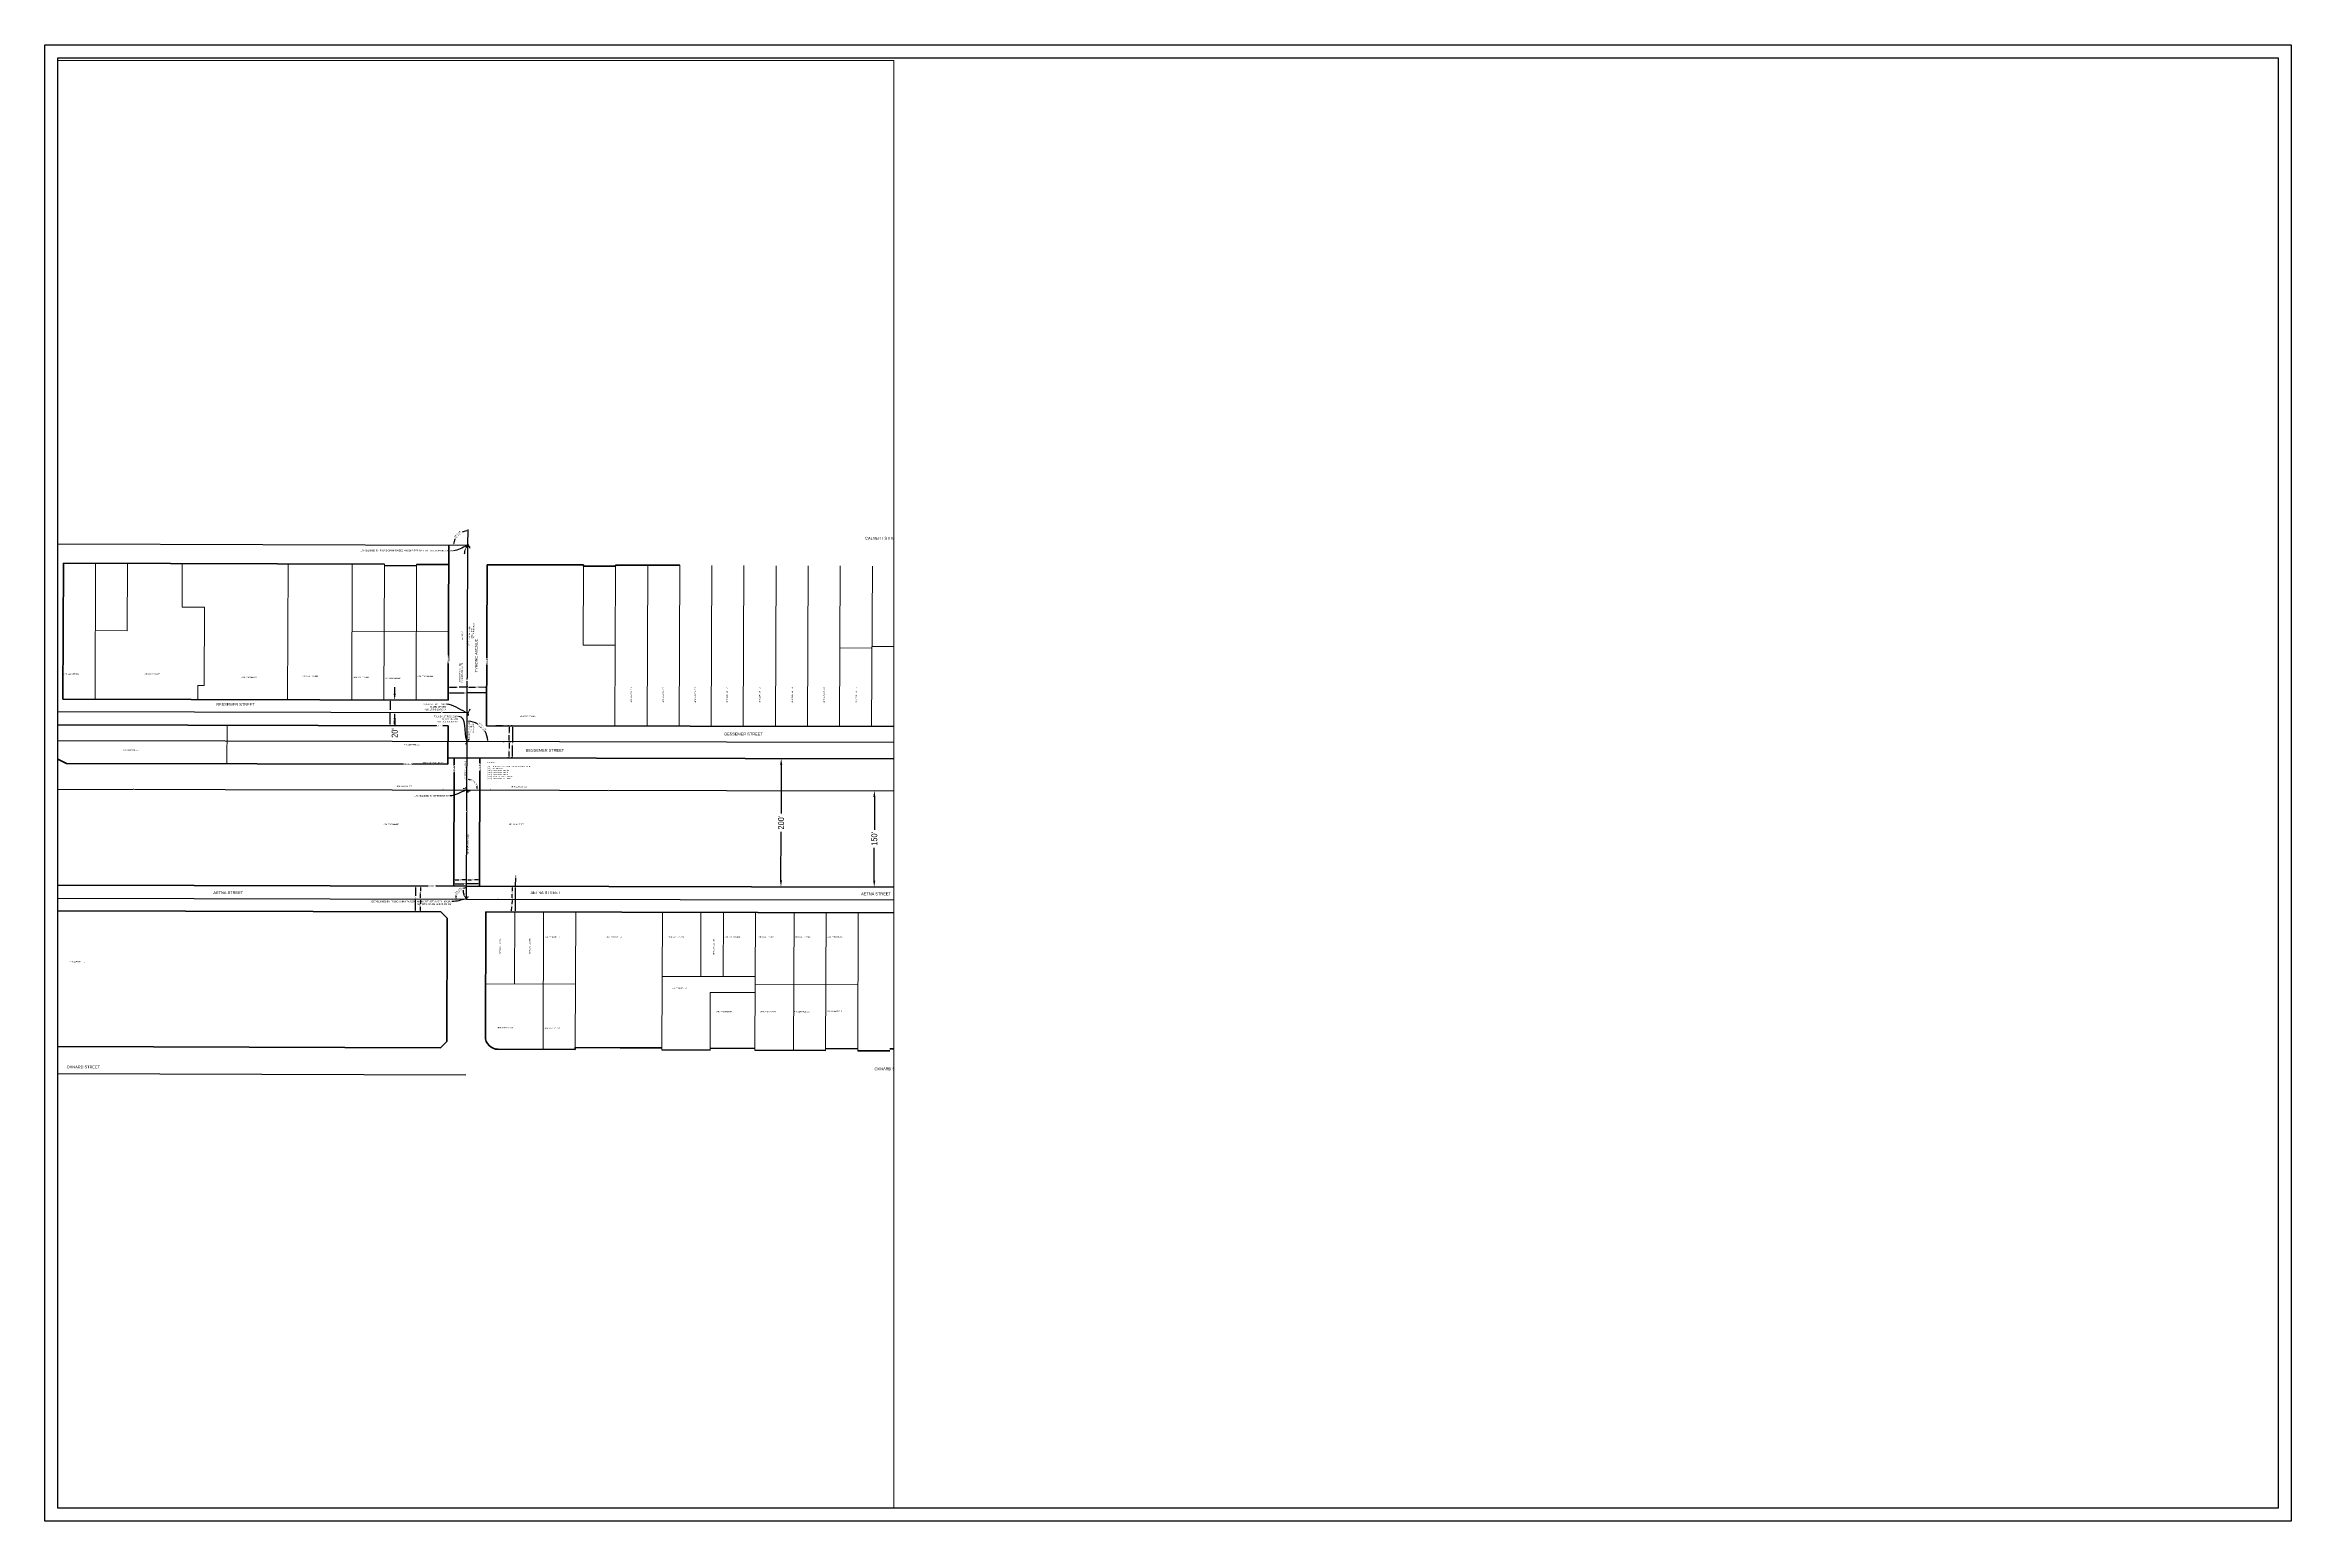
# Paper-space layout 'Layout1' of a CAD drawing. Header units: feet, sheet in inches. Extents: x 0.5 to 35.5, y 0.5 to 23.5.
# The model-space entities are those that its viewports show. They can reach past a viewport. Long polylines and large blocks are cut down to what shows.
import ezdxf
from ezdxf import colors
from ezdxf.entities.mleader import LeaderData, LeaderLine
from ezdxf.math import Vec2, Vec3

# ---------------------------------------------------------------- set-up
doc = ezdxf.new("R2010")
doc.units = ezdxf.units.FT
doc.header["$MEASUREMENT"] = 0
doc.linetypes.add('CENTER2', pattern=[1.125, 0.75, -0.125, 0.125, -0.125])
doc.linetypes.add('DASHED2', pattern=[0.375, 0.25, -0.125])
for name, color, linetype, lineweight in [('R-ANNO-LABL', 2, 'Continuous', 30), ('R-PROP-PRCL', 4, 'Continuous', 18), ('R-Row-Authority', 30, 'Continuous', 140), ('R-Row-Ease', 5, 'DASHED2', 50), ('R-Row-Ldr', 3, 'Continuous', 5), ('R-Row-Misc-Txto', 171, 'Continuous', 5), ('R-Row-Scl', 1, 'CENTER2', 25), ('R-Row-Sname', 8, 'Continuous', 0), ('R-Row-Srow', 6, 'Continuous', 50), ('V-ANNO-NOTE-', 1, 'Continuous', 25), ('VF-TOPO-TEXT-', 1, 'Continuous', 25)]:
    doc.layers.add(name, color=color, linetype=linetype, lineweight=lineweight)
doc.styles.add('CG-Symbol', font='arial.ttf', dxfattribs={"width": 0.8, "height": 0.09375})
doc.styles.add('G1_1 8_0', font='arial.ttf')
doc.styles.add('G4_7 32', font='arial.ttf', dxfattribs={"height": 0.219})
doc.styles.add('NCS1', font='arial.ttf', dxfattribs={"width": 0.8, "height": 0.09375})
doc.styles.add('NCS1-Anno', font='arial.ttf', dxfattribs={"width": 0.8, "height": 0.09375})
doc.dimstyles.new('Annotative (NCS1)', dxfattribs={"dimscale": 100, "dimtxt": 0.09375, "dimasz": 0.1, "dimexe": 0.1, "dimexo": 0.04, "dimgap": 0.05, "dimtad": 0, "dimdec": 0, "dimzin": 0, "dimdsep": 46, "dimtxsty": 'NCS1-Anno', "dimcen": 0.05, "dimaunit": 1, "dimadec": 3, "dimazin": 0, "dimtfac": 1, "dimtdec": 0, "dimtofl": 0, "dimtmove": 0, "dimatfit": 3, "dimfxl": 0.1, "dimtolj": 1, "dimtzin": 0, "dimarcsym": 0})

# ---------------------------------------------------------------- blocks, each defined once
blk = doc.blocks.new('*D12')
at = {"layer": 'Defpoints', "color": 0}
for p in [(6427245.5, 1888550.4), (6427162.2, 1888530.4), (6427245.4, 1888530.4)]:
    blk.add_point(p, dxfattribs=at)
at = {"layer": 'R-Row-Ldr', "color": 0, "lineweight": -2}
for p, q in [((6427162.2, 1888560.4), (6427162.2, 1888570.4)), ((6427162.2, 1888520.4), (6427162.2, 1888510.4))]:
    blk.add_line(p, q, dxfattribs=at)
at = {"layer": 'R-Row-Ldr', "color": 0}
for points in [[(6427160.5, 1888560.4), (6427163.8, 1888560.4), (6427162.2, 1888550.4)], [(6427160.5, 1888520.4), (6427163.8, 1888520.4), (6427162.2, 1888530.4)]]:
    blk.add_solid(points, dxfattribs=at)
at = {"layer": 'R-Row-Ldr', "color": 0, "insert": (6427162.2, 1888499), "char_height": 9.38, "attachment_point": 5, "rotation": 90, "style": 'NCS1-Anno'}
blk.add_mtext("\\A1;20'", dxfattribs=at)
blk = doc.blocks.new('*D14')
at = {"layer": 'Defpoints', "color": 0}
for p in [(6427909.7, 1888409.1), (6428051.7, 1888408.9), (6428051.3, 1888258.9)]:
    blk.add_point(p, dxfattribs=at)
at = {"layer": 'R-Row-Ldr', "color": 0, "lineweight": -2}
for p, q in [((6427909.7, 1888399.1), (6427909.6, 1888348.1)), ((6427909.4, 1888269.1), (6427909.5, 1888320.2))]:
    blk.add_line(p, q, dxfattribs=at)
at = {"layer": 'R-Row-Ldr', "color": 0}
for points in [[(6427908, 1888399.1), (6427911.3, 1888399.1), (6427909.7, 1888409.1)], [(6427907.7, 1888269.2), (6427911.1, 1888269.1), (6427909.4, 1888259.1)]]:
    blk.add_solid(points, dxfattribs=at)
at = {"layer": 'R-Row-Ldr', "color": 0, "insert": (6427909.5, 1888334.1), "char_height": 9.38, "attachment_point": 5, "rotation": 89.881, "style": 'NCS1-Anno'}
blk.add_mtext("\\A1;150'", dxfattribs=at)
blk = doc.blocks.new('*D15')
at = {"layer": 'Defpoints', "color": 0}
for p in [(6427764.5, 1888459.4), (6428051.8, 1888458.8), (6428051.3, 1888258.9)]:
    blk.add_point(p, dxfattribs=at)
at = {"layer": 'R-Row-Ldr', "color": 0, "lineweight": -2}
for p, q in [((6427764.4, 1888449.4), (6427764.3, 1888373.8)), ((6427764.1, 1888269.4), (6427764.2, 1888345.1))]:
    blk.add_line(p, q, dxfattribs=at)
at = {"layer": 'R-Row-Ldr', "color": 0}
for points in [[(6427762.8, 1888449.4), (6427766.1, 1888449.4), (6427764.5, 1888459.4)], [(6427762.4, 1888269.4), (6427765.7, 1888269.4), (6427764.1, 1888259.4)]]:
    blk.add_solid(points, dxfattribs=at)
at = {"layer": 'R-Row-Ldr', "color": 0, "insert": (6427764.3, 1888359.4), "char_height": 9.38, "attachment_point": 5, "rotation": 89.8838, "style": 'NCS1-Anno'}
blk.add_mtext("\\A1;200'", dxfattribs=at)
blk = doc.blocks.new('_CrowsFoot-Start')
blk.add_circle((3.3, 2.6), 0.0638)
for centre, radius, start, end in [((8.4, -7.3), 11.1, 122.8036, 139.2683), ((8.3, -7.8), 11.5, 94.2373, 111.1072)]:
    blk.add_arc(centre, radius, start, end)
blk = doc.blocks.new('Centerline')
at = {"insert": (-0.03, 0.06), "char_height": 0.0938, "attachment_point": 1, "style": 'NCS1-Anno', "bg_fill": 3, "box_fill_scale": 1, "bg_fill_color": 256, "bg_fill_transparency": 0}
blk.add_mtext_dynamic_manual_height_columns('C', width=0.0938, gutter_width=0.469, heights=[0.132], dxfattribs=at)
at = {"insert": (0, 0), "char_height": 0.0938, "attachment_point": 1, "style": 'NCS1-Anno'}
blk.add_mtext_dynamic_manual_height_columns('L', width=0.0938, gutter_width=0.469, heights=[0], dxfattribs=at)
blk = doc.blocks.new('*D212')
at = {"layer": 'Defpoints', "color": 0, "transparency": 16777216}
for p in [(6425955, 1888533.2), (6424632.2, 1887976.2), (6425986.4, 1887990.5), (6425952.8, 1887971.2), (6427273.3, 1887966.4)]:
    blk.add_point(p, dxfattribs=at)
at = {"layer": 'R-ANNO-LABL', "color": 0, "lineweight": -2, "transparency": 16777216}
for start, end in [(57.2221, 86.8133), (2.7552, 32.3463)]:
    blk.add_arc((6425952.8, 1887971.3), 38.6, start, end, dxfattribs=at)
at = {"layer": 'R-ANNO-LABL', "color": 0, "transparency": 16777216}
for points in [[(6425955, 1888009.5), (6425955, 1888010.2), (6425953, 1888009.9)], [(6425991.7, 1887973.1), (6425991.1, 1887973.1), (6425991.5, 1887971.1)]]:
    blk.add_solid(points, dxfattribs=at)
at = {"layer": 'R-ANNO-LABL', "color": 0, "transparency": 16777216, "insert": (6425980.3, 1887998.5), "char_height": 1.875, "width": 22.15, "attachment_point": 5, "rotation": 314.7842, "style": 'NCS1-Anno'}
blk.add_mtext('\\A1;89°59\'35" (M) \\P89%%D58\'58" (R17)', dxfattribs=at)
blk = doc.blocks.new('*D213')
at = {"layer": 'Defpoints', "color": 0, "transparency": 16777216}
for p in [(6425955, 1888533.2), (6424633.3, 1888246), (6425921.8, 1888224.8), (6428595, 1888237.7), (6425952.8, 1887971.3)]:
    blk.add_point(p, dxfattribs=at)
at = {"layer": 'R-ANNO-LABL', "color": 0, "lineweight": -2, "transparency": 16777216}
for start, end in [(182.9814, 211.8258), (237.8359, 266.6802)]:
    blk.add_arc((6425953.9, 1888243.2), 37, start, end, dxfattribs=at)
at = {"layer": 'R-ANNO-LABL', "color": 0, "transparency": 16777216}
for points in [[(6425916.6, 1888241.3), (6425917.3, 1888241.3), (6425916.9, 1888243.3)], [(6425951.8, 1888206.7), (6425951.7, 1888206), (6425953.7, 1888206.3)]]:
    blk.add_solid(points, dxfattribs=at)
at = {"layer": 'R-ANNO-LABL', "color": 0, "transparency": 16777216, "insert": (6425927.7, 1888217.2), "char_height": 1.875, "width": 27.86, "attachment_point": 5, "rotation": 314.8308, "style": 'NCS1-Anno'}
blk.add_mtext('\\A1;89°54\'0" (M) \\P89%%D53\'50" (R16)', dxfattribs=at)
blk = doc.blocks.new('*D214')
at = {"layer": 'Defpoints', "color": 0, "transparency": 16777216}
for p in [(6423314.9, 1888806.9), (6425982.2, 1888781.4), (6427276.4, 1888791.6), (6425955.9, 1888766.4), (6425952.8, 1887971.2)]:
    blk.add_point(p, dxfattribs=at)
at = {"layer": 'R-ANNO-LABL', "color": 0, "lineweight": -2, "transparency": 16777216}
for start, end in [(330.7183, 355.9952), (273.565, 298.842)]:
    blk.add_arc((6425956, 1888796.7), 30.3, start, end, dxfattribs=at)
at = {"layer": 'R-ANNO-LABL', "color": 0, "transparency": 16777216}
for points in [[(6425985.9, 1888794.6), (6425986.5, 1888794.6), (6425986.3, 1888796.6)], [(6425957.9, 1888766.1), (6425957.9, 1888766.8), (6425955.9, 1888766.4)]]:
    blk.add_solid(points, dxfattribs=at)
at = {"layer": 'R-ANNO-LABL', "color": 0, "transparency": 16777216, "insert": (6425977.3, 1888775.2), "char_height": 1.875, "width": 19.166, "attachment_point": 5, "rotation": 44.7801, "style": 'NCS1-Anno'}
blk.add_mtext('\\A1;89°59\'55" (M)\\P90%%D00\'10" (R14)', dxfattribs=at)
blk = doc.blocks.new('*D215')
at = {"layer": 'Defpoints', "color": 0, "transparency": 16777216}
for p in [(6427276.4, 1888791.6), (6425954.6, 1888413.2), (6427283, 1888424.3), (6428595.6, 1888407.7), (6427274.3, 1888240.4)]:
    blk.add_point(p, dxfattribs=at)
at = {"layer": 'R-ANNO-LABL', "color": 0, "lineweight": -2, "transparency": 16777216}
for start, end in [(70.6909, 82.6101), (7.0492, 18.9685)]:
    blk.add_arc((6427274.9, 1888410.5), 16, start, end, dxfattribs=at)
at = {"layer": 'R-ANNO-LABL', "color": 0, "transparency": 16777216}
for points in [[(6427277, 1888426), (6427277, 1888426.7), (6427275, 1888426.5)], [(6427291.1, 1888412.4), (6427290.5, 1888412.4), (6427290.9, 1888410.4)]]:
    blk.add_solid(points, dxfattribs=at)
at = {"layer": 'R-ANNO-LABL', "color": 0, "transparency": 16777216, "insert": (6427286.3, 1888421.7), "char_height": 1.875, "width": 12.968, "attachment_point": 5, "rotation": 314.8297, "style": 'NCS1-Anno'}
blk.add_mtext('\\A1;89°53\'51"(M)', dxfattribs=at)
blk = doc.blocks.new('*D216')
at = {"layer": 'Defpoints', "color": 0, "transparency": 16777216}
for p in [(6427276.4, 1888791.6), (6427265.7, 1888255.4), (6424633.3, 1888246), (6427256.3, 1888240.5), (6427274.3, 1888240.4)]:
    blk.add_point(p, dxfattribs=at)
at = {"layer": 'R-ANNO-LABL', "color": 0, "lineweight": -2, "transparency": 16777216}
blk.add_line((6427257.1, 1888240.5), (6427259.1, 1888240.5), dxfattribs=at)
for start, end in [(96.446, 105.9058), (163.7534, 173.2132)]:
    blk.add_arc((6427274.3, 1888240.5), 17.2, start, end, dxfattribs=at)
at = {"layer": 'R-ANNO-LABL', "color": 0, "transparency": 16777216}
for points in [[(6427272.3, 1888257.9), (6427272.4, 1888257.2), (6427274.3, 1888257.7)], [(6427257.5, 1888242.5), (6427256.9, 1888242.5), (6427257.1, 1888240.5)]]:
    blk.add_solid(points, dxfattribs=at)
at = {"layer": 'R-ANNO-LABL', "color": 0, "transparency": 16777216, "insert": (6427262.1, 1888252.7), "char_height": 1.875, "width": 14.6, "attachment_point": 5, "rotation": 44.8296, "style": 'NCS1-Anno'}
blk.add_mtext('\\A1;90°6\'9" (M)\\P90%%D06\'19" (R21)', dxfattribs=at)
blk = doc.blocks.new('_CrowsFoot-End')
at = {"extrusion": (0, 0, -1)}
blk.add_circle((3.3, 2.6), 0.0638, dxfattribs=at)
for centre, radius, start, end in [((8.3, -7.8), 11.5, 94.2373, 111.1072), ((8.4, -7.3), 11.1, 122.8036, 139.2683)]:
    blk.add_arc(centre, radius, start, end, dxfattribs=at)
blk = doc.blocks.new('*D229')
at = {"layer": 'Defpoints', "color": 0, "transparency": 16777216}
for p in [(6427162.1, 1888530.6), (6427245.3, 1888510.4), (6427245.4, 1888530.4)]:
    blk.add_point(p, dxfattribs=at)
at = {"layer": 'R-Row-Ldr', "color": 0, "lineweight": -2, "transparency": 16777216}
for p, q in [((6427162.1, 1888528.6), (6427162.1, 1888522.9)), ((6427162.1, 1888512.6), (6427162.1, 1888518.3))]:
    blk.add_line(p, q, dxfattribs=at)
at = {"layer": 'R-Row-Ldr', "color": 0, "transparency": 16777216}
for points in [[(6427161.8, 1888528.6), (6427162.5, 1888528.6), (6427162.1, 1888530.6)], [(6427161.8, 1888512.6), (6427162.4, 1888512.6), (6427162.1, 1888510.6)]]:
    blk.add_solid(points, dxfattribs=at)
at = {"layer": 'R-Row-Ldr', "color": 0, "transparency": 16777216, "insert": (6427162.1, 1888520.6), "char_height": 1.88, "attachment_point": 5, "rotation": 89.8677, "style": 'NCS1-Anno'}
blk.add_mtext("\\A1;20'", dxfattribs=at)
blk = doc.blocks.new('*D232')
at = {"layer": 'Defpoints', "color": 0, "transparency": 16777216}
for p in [(6427276.5, 1888815.9), (6423314.9, 1888806.9), (6427265.3, 1888811), (6427276.4, 1888791.6), (6427276.4, 1888791.6)]:
    blk.add_point(p, dxfattribs=at)
at = {"layer": 'R-ANNO-LABL', "color": 0, "lineweight": -2, "transparency": 16777216}
for start, end in [(94.9034, 114.549), (155.0089, 174.6544)]:
    blk.add_arc((6427276.4, 1888791.6), 22.4, start, end, dxfattribs=at)
at = {"layer": 'R-ANNO-LABL', "color": 0, "transparency": 16777216}
for points in [[(6427274.5, 1888814.2), (6427274.5, 1888813.5), (6427276.5, 1888814)], [(6427254.5, 1888793.7), (6427253.8, 1888793.7), (6427254, 1888791.7)]]:
    blk.add_solid(points, dxfattribs=at)
at = {"layer": 'R-ANNO-LABL', "color": 0, "transparency": 16777216, "insert": (6427260.6, 1888807.5), "char_height": 1.875, "attachment_point": 5, "rotation": 44.7789, "style": 'NCS1-Anno'}
blk.add_mtext('\\A1;90°0\'4" (M)\\P90%%D0\'24" (R22)', dxfattribs=at)
blk = doc.blocks.new('*D233')
at = {"layer": 'Defpoints', "color": 0, "transparency": 16777216}
for p in [(6427276.4, 1888791.6), (6427291.3, 1888513.1), (6427275.2, 1888485.4), (6428595.9, 1888482.7), (6427274.3, 1888240.4)]:
    blk.add_point(p, dxfattribs=at)
at = {"layer": 'R-ANNO-LABL', "color": 0, "lineweight": -2, "transparency": 16777216}
for start, end in [(59.862, 86.205), (3.4567, 29.7997)]:
    blk.add_arc((6427275.2, 1888485.4), 32.1, start, end, dxfattribs=at)
at = {"layer": 'R-ANNO-LABL', "color": 0, "transparency": 16777216}
for points in [[(6427277.3, 1888517.1), (6427277.4, 1888517.7), (6427275.3, 1888517.5)], [(6427307.6, 1888487.3), (6427306.9, 1888487.3), (6427307.3, 1888485.3)]]:
    blk.add_solid(points, dxfattribs=at)
at = {"layer": 'R-ANNO-LABL', "color": 0, "transparency": 16777216, "insert": (6427298, 1888508), "char_height": 1.875, "attachment_point": 5, "rotation": 314.8309, "style": 'NCS1-Anno'}
blk.add_mtext('\\A1;89°53\'42" (M) \\P89%%D53\'46" (R20)', dxfattribs=at)
blk = doc.blocks.new('*D280')
at = {"layer": 'Defpoints', "color": 0, "transparency": 16777216}
for p in [(6427155.1, 1888550.6), (6427155.1, 1888550.6), (6427155, 1888510.6)]:
    blk.add_point(p, dxfattribs=at)
at = {"layer": 'R-Row-Ldr', "color": 0, "lineweight": -2, "transparency": 16777216}
for p, q in [((6427155.1, 1888548.6), (6427155.1, 1888535.2)), ((6427155.9, 1888550.6), (6427157.1, 1888550.6)), ((6427155, 1888512.6), (6427155.1, 1888530.6)), ((6427155.8, 1888510.6), (6427157, 1888510.6))]:
    blk.add_line(p, q, dxfattribs=at)
at = {"layer": 'R-Row-Ldr', "color": 0, "transparency": 16777216}
for points in [[(6427154.8, 1888548.6), (6427155.4, 1888548.6), (6427155.1, 1888550.6)], [(6427154.7, 1888512.6), (6427155.4, 1888512.6), (6427155, 1888510.6)]]:
    blk.add_solid(points, dxfattribs=at)
at = {"layer": 'R-Row-Ldr', "color": 0, "transparency": 16777216, "insert": (6427155.1, 1888532.9), "char_height": 1.88, "attachment_point": 5, "rotation": 89.8677, "style": 'NCS1-Anno'}
blk.add_mtext("\\A1;40'", dxfattribs=at)
blk = doc.blocks.new('*D723')
at = {"layer": 'Defpoints', "color": 0, "transparency": 16777216}
for p in [(6427245.5, 1888570.4), (6427245.5, 1888570.4), (6427275.5, 1888570.3)]:
    blk.add_point(p, dxfattribs=at)
at = {"layer": 'R-Row-Ldr', "color": 0, "lineweight": -2, "transparency": 16777216}
for p, q in [((6427245.5, 1888571.2), (6427245.6, 1888572.4)), ((6427247.5, 1888570.4), (6427258.3, 1888570.4)), ((6427273.5, 1888570.3), (6427262.8, 1888570.4)), ((6427275.5, 1888571.1), (6427275.6, 1888572.3))]:
    blk.add_line(p, q, dxfattribs=at)
at = {"layer": 'R-Row-Ldr', "color": 0, "transparency": 16777216}
for points in [[(6427247.5, 1888570.8), (6427247.5, 1888570.1), (6427245.5, 1888570.4)], [(6427273.5, 1888570.7), (6427273.5, 1888570), (6427275.5, 1888570.3)]]:
    blk.add_solid(points, dxfattribs=at)
at = {"layer": 'R-Row-Ldr', "color": 0, "transparency": 16777216, "insert": (6427260.5, 1888570.4), "char_height": 1.88, "attachment_point": 5, "rotation": 359.7784, "style": 'NCS1-Anno'}
blk.add_mtext("\\A1;30'", dxfattribs=at)
blk = doc.blocks.new('*D724')
at = {"layer": 'Defpoints', "color": 0, "transparency": 16777216}
for p in [(6427245.5, 1888561.7), (6427305.5, 1888561.5), (6427305.5, 1888561.5)]:
    blk.add_point(p, dxfattribs=at)
at = {"layer": 'R-Row-Ldr', "color": 0, "lineweight": -2, "transparency": 16777216}
for p, q in [((6427245.5, 1888560.9), (6427245.5, 1888559.7)), ((6427247.5, 1888561.7), (6427270.7, 1888561.6)), ((6427303.5, 1888561.5), (6427275.3, 1888561.6)), ((6427305.5, 1888560.7), (6427305.5, 1888559.5))]:
    blk.add_line(p, q, dxfattribs=at)
at = {"layer": 'R-Row-Ldr', "color": 0, "transparency": 16777216}
for points in [[(6427247.5, 1888562), (6427247.5, 1888561.4), (6427245.5, 1888561.7)], [(6427303.5, 1888561.8), (6427303.5, 1888561.1), (6427305.5, 1888561.5)]]:
    blk.add_solid(points, dxfattribs=at)
at = {"layer": 'R-Row-Ldr', "color": 0, "transparency": 16777216, "insert": (6427273, 1888561.6), "char_height": 1.88, "attachment_point": 5, "rotation": 359.7784, "style": 'NCS1-Anno'}
blk.add_mtext("\\A1;60'", dxfattribs=at)
blk = doc.blocks.new('*D731')
at = {"layer": 'Defpoints', "color": 0, "transparency": 16777216}
for p in [(6427340.6, 1888485.3), (6427340.6, 1888485.3), (6427340.5, 1888460.3)]:
    blk.add_point(p, dxfattribs=at)
at = {"layer": 'R-Row-Ldr', "color": 0, "lineweight": -2, "transparency": 16777216}
for p, q in [((6427339.8, 1888485.3), (6427338.6, 1888485.3)), ((6427340.6, 1888483.3), (6427340.5, 1888475.1)), ((6427340.5, 1888462.3), (6427340.5, 1888470.5)), ((6427339.7, 1888460.3), (6427338.5, 1888460.3))]:
    blk.add_line(p, q, dxfattribs=at)
at = {"layer": 'R-Row-Ldr', "color": 0, "transparency": 16777216}
for points in [[(6427340.2, 1888483.3), (6427340.9, 1888483.3), (6427340.6, 1888485.3)], [(6427340.2, 1888462.3), (6427340.9, 1888462.3), (6427340.5, 1888460.3)]]:
    blk.add_solid(points, dxfattribs=at)
at = {"layer": 'R-Row-Ldr', "color": 0, "transparency": 16777216, "insert": (6427340.5, 1888472.8), "char_height": 1.88, "attachment_point": 5, "rotation": 89.8833, "style": 'NCS1-Anno'}
blk.add_mtext("\\A1;25'", dxfattribs=at)
blk = doc.blocks.new('*D732')
at = {"layer": 'Defpoints', "color": 0, "transparency": 16777216}
for p in [(6427340.6, 1888510.3), (6427340.6, 1888510.3), (6427340.6, 1888485.3)]:
    blk.add_point(p, dxfattribs=at)
at = {"layer": 'R-Row-Ldr', "color": 0, "lineweight": -2, "transparency": 16777216}
for p, q in [((6427339.8, 1888510.3), (6427338.6, 1888510.3)), ((6427340.6, 1888508.3), (6427340.6, 1888500.1)), ((6427340.6, 1888487.3), (6427340.6, 1888495.5)), ((6427341.4, 1888485.3), (6427342.6, 1888485.3))]:
    blk.add_line(p, q, dxfattribs=at)
at = {"layer": 'R-Row-Ldr', "color": 0, "transparency": 16777216}
for points in [[(6427340.3, 1888508.3), (6427341, 1888508.3), (6427340.6, 1888510.3)], [(6427340.2, 1888487.3), (6427340.9, 1888487.3), (6427340.6, 1888485.3)]]:
    blk.add_solid(points, dxfattribs=at)
at = {"layer": 'R-Row-Ldr', "color": 0, "transparency": 16777216, "insert": (6427340.6, 1888497.8), "char_height": 1.88, "attachment_point": 5, "rotation": 89.8789, "style": 'NCS1-Anno'}
blk.add_mtext("\\A1;25'", dxfattribs=at)
blk = doc.blocks.new('*D733')
at = {"layer": 'Defpoints', "color": 0, "transparency": 16777216}
for p in [(6427345.9, 1888510.3), (6427345.8, 1888460.3), (6427345.8, 1888460.3)]:
    blk.add_point(p, dxfattribs=at)
at = {"layer": 'R-Row-Ldr', "color": 0, "lineweight": -2, "transparency": 16777216}
for p, q in [((6427345.1, 1888510.3), (6427343.9, 1888510.3)), ((6427345.9, 1888508.3), (6427345.8, 1888484.1)), ((6427345.8, 1888462.3), (6427345.8, 1888479.6)), ((6427345, 1888460.3), (6427343.8, 1888460.3))]:
    blk.add_line(p, q, dxfattribs=at)
at = {"layer": 'R-Row-Ldr', "color": 0, "transparency": 16777216}
for points in [[(6427345.6, 1888508.3), (6427346.2, 1888508.3), (6427345.9, 1888510.3)], [(6427345.5, 1888462.3), (6427346.1, 1888462.3), (6427345.8, 1888460.3)]]:
    blk.add_solid(points, dxfattribs=at)
at = {"layer": 'R-Row-Ldr', "color": 0, "transparency": 16777216, "insert": (6427345.8, 1888481.9), "char_height": 1.88, "attachment_point": 5, "rotation": 89.8833, "style": 'NCS1-Anno'}
blk.add_mtext("\\A1;50'", dxfattribs=at)
blk = doc.blocks.new('*D737')
at = {"layer": 'Defpoints', "color": 0, "transparency": 16777216}
for p in [(6427345.3, 1888260.2), (6427345.3, 1888260.2), (6427345.3, 1888240.2)]:
    blk.add_point(p, dxfattribs=at)
at = {"layer": 'R-Row-Ldr', "color": 0, "lineweight": -2, "transparency": 16777216}
for p, q in [((6427345.3, 1888258.2), (6427345.3, 1888252.5)), ((6427345.3, 1888242.2), (6427345.3, 1888248))]:
    blk.add_line(p, q, dxfattribs=at)
at = {"layer": 'R-Row-Ldr', "color": 0, "transparency": 16777216}
for points in [[(6427345, 1888258.2), (6427345.6, 1888258.2), (6427345.3, 1888260.2)], [(6427344.9, 1888242.2), (6427345.6, 1888242.2), (6427345.3, 1888240.2)]]:
    blk.add_solid(points, dxfattribs=at)
at = {"layer": 'R-Row-Ldr', "color": 0, "transparency": 16777216, "insert": (6427345.3, 1888250.2), "char_height": 1.88, "attachment_point": 5, "rotation": 89.8859, "style": 'NCS1-Anno'}
blk.add_mtext("\\A1;20'", dxfattribs=at)
blk = doc.blocks.new('*D738')
at = {"layer": 'Defpoints', "color": 0, "transparency": 16777216}
for p in [(6427344.3, 1888220.3), (6427344.3, 1888220.3), (6427345.3, 1888240.2)]:
    blk.add_point(p, dxfattribs=at)
at = {"layer": 'R-Row-Ldr', "color": 0, "lineweight": -2, "transparency": 16777216}
for p, q in [((6427344.4, 1888222.2), (6427344.7, 1888228)), ((6427345.2, 1888238.3), (6427344.9, 1888232.5))]:
    blk.add_line(p, q, dxfattribs=at)
at = {"layer": 'R-Row-Ldr', "color": 0, "transparency": 16777216}
for points in [[(6427344, 1888222.3), (6427344.7, 1888222.2), (6427344.3, 1888220.3)], [(6427344.8, 1888238.3), (6427345.5, 1888238.2), (6427345.3, 1888240.2)]]:
    blk.add_solid(points, dxfattribs=at)
at = {"layer": 'R-Row-Ldr', "color": 0, "transparency": 16777216, "insert": (6427344.8, 1888230.2), "char_height": 1.88, "attachment_point": 5, "rotation": 87.1546, "style": 'NCS1-Anno'}
blk.add_mtext("\\A1;20'", dxfattribs=at)
blk = doc.blocks.new('*D739')
at = {"layer": 'Defpoints', "color": 0, "transparency": 16777216}
for p in [(6427350.7, 1888260.2), (6427350.7, 1888260.2), (6427350.7, 1888220.2)]:
    blk.add_point(p, dxfattribs=at)
at = {"layer": 'R-Row-Ldr', "color": 0, "lineweight": -2, "transparency": 16777216}
for p, q in [((6427350.7, 1888260.2), (6427350.8, 1888273.3)), ((6427350.7, 1888222.2), (6427350.7, 1888258.2))]:
    blk.add_line(p, q, dxfattribs=at)
at = {"layer": 'R-Row-Ldr', "color": 0, "transparency": 16777216}
for points in [[(6427350.4, 1888258.2), (6427351.1, 1888258.2), (6427350.7, 1888260.2)], [(6427350.3, 1888222.2), (6427351, 1888222.2), (6427350.7, 1888220.2)]]:
    blk.add_solid(points, dxfattribs=at)
at = {"layer": 'R-Row-Ldr', "color": 0, "transparency": 16777216, "insert": (6427350.8, 1888275.6), "char_height": 1.88, "attachment_point": 5, "rotation": 89.8886, "style": 'NCS1-Anno'}
blk.add_mtext("\\A1;40'", dxfattribs=at)
blk = doc.blocks.new('*D745')
at = {"layer": 'Defpoints', "color": 0, "transparency": 16777216}
for p in [(6427274.4, 1888270.4), (6427294.4, 1888270.4), (6427294.4, 1888270.4)]:
    blk.add_point(p, dxfattribs=at)
at = {"layer": 'R-Row-Ldr', "color": 0, "lineweight": -2, "transparency": 16777216}
for p, q in [((6427276.4, 1888270.4), (6427282.1, 1888270.4)), ((6427292.4, 1888270.4), (6427286.7, 1888270.4))]:
    blk.add_line(p, q, dxfattribs=at)
at = {"layer": 'R-Row-Ldr', "color": 0, "transparency": 16777216}
for points in [[(6427276.4, 1888270.8), (6427276.4, 1888270.1), (6427274.4, 1888270.4)], [(6427292.4, 1888270.7), (6427292.4, 1888270), (6427294.4, 1888270.4)]]:
    blk.add_solid(points, dxfattribs=at)
at = {"layer": 'R-Row-Ldr', "color": 0, "transparency": 16777216, "insert": (6427284.4, 1888270.4), "char_height": 1.88, "attachment_point": 5, "rotation": 359.7784, "style": 'NCS1-Anno'}
blk.add_mtext("\\A1;20'", dxfattribs=at)
blk = doc.blocks.new('*D746')
at = {"layer": 'Defpoints', "color": 0, "transparency": 16777216}
for p in [(6427254.4, 1888270.5), (6427254.4, 1888270.5), (6427274.4, 1888270.4)]:
    blk.add_point(p, dxfattribs=at)
at = {"layer": 'R-Row-Ldr', "color": 0, "lineweight": -2, "transparency": 16777216}
for p, q in [((6427256.4, 1888270.5), (6427262.1, 1888270.5)), ((6427272.4, 1888270.4), (6427266.7, 1888270.5))]:
    blk.add_line(p, q, dxfattribs=at)
at = {"layer": 'R-Row-Ldr', "color": 0, "transparency": 16777216}
for points in [[(6427256.4, 1888270.8), (6427256.4, 1888270.2), (6427254.4, 1888270.5)], [(6427272.4, 1888270.8), (6427272.4, 1888270.1), (6427274.4, 1888270.4)]]:
    blk.add_solid(points, dxfattribs=at)
at = {"layer": 'R-Row-Ldr', "color": 0, "transparency": 16777216, "insert": (6427264.4, 1888270.5), "char_height": 1.88, "attachment_point": 5, "rotation": 359.7777, "style": 'NCS1-Anno'}
blk.add_mtext("\\A1;20'", dxfattribs=at)
blk = doc.blocks.new('*D747')
at = {"layer": 'Defpoints', "color": 0, "transparency": 16777216}
for p in [(6427254.4, 1888264.3), (6427294.4, 1888264.2), (6427294.4, 1888264.2)]:
    blk.add_point(p, dxfattribs=at)
at = {"layer": 'R-Row-Ldr', "color": 0, "lineweight": -2, "transparency": 16777216}
for p, q in [((6427256.4, 1888264.3), (6427269.8, 1888264.3)), ((6427292.4, 1888264.2), (6427274.4, 1888264.3))]:
    blk.add_line(p, q, dxfattribs=at)
at = {"layer": 'R-Row-Ldr', "color": 0, "transparency": 16777216}
for points in [[(6427256.4, 1888264.7), (6427256.4, 1888264), (6427254.4, 1888264.3)], [(6427292.4, 1888264.5), (6427292.4, 1888263.9), (6427294.4, 1888264.2)]]:
    blk.add_solid(points, dxfattribs=at)
at = {"layer": 'R-Row-Ldr', "color": 0, "transparency": 16777216, "insert": (6427272.1, 1888264.3), "char_height": 1.88, "attachment_point": 5, "rotation": 359.7784, "style": 'NCS1-Anno'}
blk.add_mtext("\\A1;40'", dxfattribs=at)
blk = doc.blocks.new('*D753')
at = {"layer": 'Defpoints', "color": 0, "transparency": 16777216}
for p in [(6427202.2, 1888240.5), (6427202.2, 1888240.5), (6427202.2, 1888220.5)]:
    blk.add_point(p, dxfattribs=at)
at = {"layer": 'R-Row-Ldr', "color": 0, "lineweight": -2, "transparency": 16777216}
for p, q in [((6427202.2, 1888238.5), (6427202.2, 1888232.8)), ((6427202.2, 1888222.5), (6427202.2, 1888228.3))]:
    blk.add_line(p, q, dxfattribs=at)
at = {"layer": 'R-Row-Ldr', "color": 0, "transparency": 16777216}
for points in [[(6427201.8, 1888222.5), (6427202.5, 1888222.5), (6427202.2, 1888220.5)], [(6427201.9, 1888238.5), (6427202.5, 1888238.5), (6427202.2, 1888240.5)]]:
    blk.add_solid(points, dxfattribs=at)
at = {"layer": 'R-Row-Ldr', "color": 0, "transparency": 16777216, "insert": (6427202.2, 1888230.5), "char_height": 1.88, "attachment_point": 5, "rotation": 89.8794, "style": 'NCS1-Anno'}
blk.add_mtext("\\A1;20'", dxfattribs=at)
blk = doc.blocks.new('*D754')
at = {"layer": 'Defpoints', "color": 0, "transparency": 16777216}
for p in [(6427194.5, 1888260.6), (6427194.5, 1888260.6), (6427194.4, 1888220.6)]:
    blk.add_point(p, dxfattribs=at)
at = {"layer": 'R-Row-Ldr', "color": 0, "lineweight": -2, "transparency": 16777216}
for p, q in [((6427194.5, 1888258.6), (6427194.5, 1888245.5)), ((6427194.4, 1888222.6), (6427194.5, 1888240.9))]:
    blk.add_line(p, q, dxfattribs=at)
at = {"layer": 'R-Row-Ldr', "color": 0, "transparency": 16777216}
for points in [[(6427194.2, 1888258.6), (6427194.9, 1888258.6), (6427194.5, 1888260.6)], [(6427194.1, 1888222.6), (6427194.8, 1888222.6), (6427194.4, 1888220.6)]]:
    blk.add_solid(points, dxfattribs=at)
at = {"layer": 'R-Row-Ldr', "color": 0, "transparency": 16777216, "insert": (6427194.5, 1888243.2), "char_height": 1.88, "attachment_point": 5, "rotation": 89.8794, "style": 'NCS1-Anno'}
blk.add_mtext("\\A1;40'", dxfattribs=at)
blk = doc.blocks.new('*D771')
at = {"layer": 'Defpoints', "color": 0, "transparency": 16777216}
for p in [(6427275.5, 1888570.3), (6427305.5, 1888570.2), (6427305.5, 1888570.2)]:
    blk.add_point(p, dxfattribs=at)
at = {"layer": 'R-Row-Ldr', "color": 0, "lineweight": -2, "transparency": 16777216}
for p, q in [((6427275.5, 1888571.1), (6427275.6, 1888572.3)), ((6427277.5, 1888570.3), (6427288.3, 1888570.3)), ((6427303.5, 1888570.2), (6427292.8, 1888570.3)), ((6427305.5, 1888571), (6427305.6, 1888572.2))]:
    blk.add_line(p, q, dxfattribs=at)
at = {"layer": 'R-Row-Ldr', "color": 0, "transparency": 16777216}
for points in [[(6427277.5, 1888570.7), (6427277.5, 1888570), (6427275.5, 1888570.3)], [(6427303.5, 1888570.6), (6427303.5, 1888569.9), (6427305.5, 1888570.2)]]:
    blk.add_solid(points, dxfattribs=at)
at = {"layer": 'R-Row-Ldr', "color": 0, "transparency": 16777216, "insert": (6427290.5, 1888570.3), "char_height": 1.88, "attachment_point": 5, "rotation": 359.7784, "style": 'NCS1-Anno'}
blk.add_mtext("\\A1;30'", dxfattribs=at)
blk = doc.blocks.new('*D775')
at = {"layer": 'Defpoints', "color": 0, "transparency": 16777216}
for p in [(6427202.3, 1888260.5), (6427202.3, 1888260.5), (6427202.2, 1888240.5)]:
    blk.add_point(p, dxfattribs=at)
at = {"layer": 'R-Row-Ldr', "color": 0, "lineweight": -2, "transparency": 16777216}
for p, q in [((6427202.3, 1888258.5), (6427202.2, 1888252.8)), ((6427202.2, 1888242.5), (6427202.2, 1888248.3))]:
    blk.add_line(p, q, dxfattribs=at)
at = {"layer": 'R-Row-Ldr', "color": 0, "transparency": 16777216}
for points in [[(6427201.9, 1888258.5), (6427202.6, 1888258.5), (6427202.3, 1888260.5)], [(6427201.9, 1888242.5), (6427202.6, 1888242.5), (6427202.2, 1888240.5)]]:
    blk.add_solid(points, dxfattribs=at)
at = {"layer": 'R-Row-Ldr', "color": 0, "transparency": 16777216, "insert": (6427202.2, 1888250.5), "char_height": 1.88, "attachment_point": 5, "rotation": 89.8794, "style": 'NCS1-Anno'}
blk.add_mtext("\\A1;20'", dxfattribs=at)

msp = doc.modelspace()

# ---------------------------------------------------------------- linework, layer by layer
at = {"layer": 'R-ANNO-LABL'}
msp.add_line((6427276.4, 1888791.6), (6427276.5, 1888815.9), dxfattribs=at)
msp.add_arc((6427290.9, 1888777.7), 20.2, 163.2096, 180.0796, dxfattribs=at)
at = {"layer": 'R-PROP-PRCL'}
for p, q in [((6426695.9, 1888763.7), (6426695.3, 1888551.7)), ((6426745.6, 1888658.5), (6426746, 1888763.5)), ((6426831, 1888763.1), (6426830.8, 1888695.1)), ((6426996.1, 1888762.5), (6426995.4, 1888551)), ((6427096.2, 1888762.1), (6427095.4, 1888550.8)), ((6427145.4, 1888550.7), (6427146.2, 1888761.9)), ((6427196.3, 1888761.7), (6427195.5, 1888550.5)), ((6427455.8, 1888635.9), (6427456.3, 1888758.9)), ((6427505.3, 1888509.9), (6427506.3, 1888758.8)), ((6427555.4, 1888509.9), (6427556.4, 1888760.7)), ((6427606.4, 1888760.6), (6427605.4, 1888509.8)), ((6427655.4, 1888509.7), (6427656.5, 1888760)), ((6427706.5, 1888759.8), (6427705.4, 1888509.6)), ((6427755.4, 1888509.5), (6427756.5, 1888759.6)), ((6427806.5, 1888759.4), (6427805.4, 1888509.4)), ((6427855.4, 1888509.3), (6427856.6, 1888759.3)), ((6427906.6, 1888759.1), (6427905.4, 1888509.2)), ((6426830.8, 1888695.1), (6426865.8, 1888695)), ((6426865.8, 1888695), (6426865.3, 1888573)), ((6426745.6, 1888658.5), (6426695.6, 1888658.7)), ((6427245.9, 1888656.5), (6427095.8, 1888657.1)), ((6427505.8, 1888635.8), (6427455.8, 1888635.9)), ((6427856, 1888631.7), (6427906, 1888631.5)), ((6427906, 1888634), (6428156.2, 1888633.3)), ((6426855.3, 1888573), (6426855.2, 1888551.3)), ((6426865.3, 1888573), (6426855.3, 1888573)), ((6426901, 1888510.6), (6426900.8, 1888451.3)), ((6427349.3, 1888220.2), (6427348.8, 1888108.1)), ((6427394.3, 1888220.2), (6427393.5, 1888005.9)), ((6427444.3, 1888220.1), (6427443.5, 1888008.8)), ((6427579.4, 1888219.8), (6427578.6, 1888005.3)), ((6427639.4, 1888219.7), (6427639, 1888119.8)), ((6427674.4, 1888219.6), (6427674, 1888119.7)), ((6427724.4, 1888219.5), (6427723.6, 1888004.7)), ((6427784.5, 1888219.4), (6427783.7, 1888004.5)), ((6427834.5, 1888219.3), (6427833.7, 1888004.3)), ((6427884.5, 1888219.2), (6427883.7, 1888004.1)), ((6427579, 1888119.9), (6427724.1, 1888119.6)), ((6427303.8, 1888108.3), (6427443.9, 1888107.7)), ((6427653.9, 1888094.8), (6427653.6, 1888005)), ((6427724, 1888094.6), (6427653.9, 1888094.8)), ((6427724, 1888107.1), (6427884.1, 1888106.7))]:
    msp.add_line(p, q, dxfattribs=at)
at = {"layer": 'R-Row-Authority'}
for p, q in [((6426650.8, 1888451.8), (6426524.2, 1888512.1)), ((6426650.8, 1888451.8), (6427245.1, 1888450.5)), ((6427245.1, 1888450.5), (6427245.1, 1888460.5)), ((6428595.8, 1888457.7), (6427245.1, 1888460.5)), ((6425954, 1888263.2), (6427274.3, 1888260.4)), ((6427274.3, 1888260.4), (6428051.1, 1888258.8))]:
    msp.add_line(p, q, dxfattribs=at)
at = {"layer": 'R-Row-Ease'}
for p, q in [((6427277.7, 1888791.5), (6427275.6, 1888791.6)), ((6427276.4, 1888792.2), (6427276.4, 1888790)), ((6427254.3, 1888260.4), (6427255.1, 1888460.4)), ((6427294.3, 1888260.4), (6427295.1, 1888460.4))]:
    msp.add_line(p, q, dxfattribs=at)
at = {"layer": 'R-Row-Misc-Txto'}
msp.add_circle((6427272.2, 1888785.2), 0.112, dxfattribs=at)
msp.add_arc((6427299.1, 1888771.7), 30.2, 138.805, 150.0077, dxfattribs=at)
at = {"layer": 'R-Row-Scl'}
for p, q in [((6423314.9, 1888806.9), (6427276.4, 1888791.6)), ((6427275.4, 1888530.4), (6426615.2, 1888531.9)), ((6425953.9, 1888243.2), (6427274.3, 1888240.4)), ((6427274.3, 1888240.4), (6428595, 1888237.8)), ((6424632.2, 1887976.2), (6427273.3, 1887966.4))]:
    msp.add_line(p, q, dxfattribs=at)
at = {"layer": 'R-Row-Scl', "linetype": 'Continuous'}
msp.add_line((6427274.3, 1888240.4), (6427276.4, 1888791.6), dxfattribs=at)
at = {"layer": 'R-Row-Scl'}
msp.add_lwpolyline([(6425954.6, 1888413.2), (6428595.7, 1888407.7)], dxfattribs=at)
at = {"layer": 'R-Row-Srow'}
for p, q in [((6427245.5, 1888550.4), (6427246.4, 1888791.7)), ((6426645.3, 1888551.8), (6426645.9, 1888763.9)), ((6426645.9, 1888763.9), (6427146.2, 1888761.9)), ((6427146.2, 1888759.9), (6427196.2, 1888759.7)), ((6427196.3, 1888761.7), (6427246.3, 1888761.5)), ((6427305.3, 1888510.3), (6427306.3, 1888761.2)), ((6427456.3, 1888760.9), (6427306.3, 1888761.2)), ((6427456.3, 1888758.9), (6427456.3, 1888760.9)), ((6427506.3, 1888758.8), (6427456.3, 1888758.9)), ((6427606.4, 1888760.6), (6427506.3, 1888760.8)), ((6427506.3, 1888758.8), (6427506.3, 1888760.8)), ((6427245.5, 1888550.4), (6426645.3, 1888551.8)), ((6427245.3, 1888510.4), (6426585.1, 1888511.9)), ((6427245.1, 1888460.5), (6427245.3, 1888510.4)), ((6425953.9, 1888223.2), (6427234.2, 1888220.5)), ((6427244.2, 1888210.5), (6427234.2, 1888220.5)), ((6427303.5, 1888026.3), (6427304.2, 1888220.3)), ((6427304.2, 1888220.3), (6428564.9, 1888217.8)), ((6427243.5, 1888018.5), (6427244.2, 1888210.5)), ((6426583, 1888010.9), (6427233.4, 1888008.5)), ((6427233.4, 1888008.5), (6427243.5, 1888018.5)), ((6427443.5, 1888008.8), (6427513.5, 1888008.5)), ((6427443.5, 1888008.8), (6427443.5, 1888005.8)), ((6427513.5, 1888008.5), (6427578.6, 1888008.3)), ((6427653.6, 1888008), (6427723.6, 1888007.7)), ((6427323.4, 1888006.2), (6427443.5, 1888005.8)), ((6427578.6, 1888005.3), (6427653.6, 1888005)), ((6427723.6, 1888004.7), (6427833.7, 1888004.3)), ((6427833.7, 1888007.3), (6427883.7, 1888007.1)), ((6427883.7, 1888004.1), (6427933.7, 1888004)), ((6427933.8, 1888007), (6428038.8, 1888006.6))]:
    msp.add_line(p, q, dxfattribs=at)
msp.add_arc((6427323.5, 1888026.2), 20, 179.7825, 269.7893, dxfattribs=at)

# ---------------------------------------------------------------- block references
at = {"layer": 'R-ANNO-LABL', "color": 2, "linetype": 'Continuous', "lineweight": 30, "extrusion": (1.21883e-16, 1.19248e-17, -1), "xscale": -0.7351928228632612, "yscale": 0.7351928228632613, "zscale": 0.7351928228632613, "rotation": 84.41207433161759}
msp.add_blockref('_CrowsFoot-Start', (-6427276.4, 1888791.6), dxfattribs=at)
at = {"layer": 'R-ANNO-LABL', "color": 2, "linetype": 'Continuous', "lineweight": 30, "extrusion": (1.21226e-16, -1.73718e-17, -1), "xscale": -0.8607637071571348, "yscale": 0.8607637071571348, "zscale": 0.8607637071571348, "rotation": 98.15498949365592}
msp.add_blockref('_CrowsFoot-End', (-6427275.4, 1888530.4), dxfattribs=at)
at = {"layer": 'R-ANNO-LABL', "color": 2, "linetype": 'Continuous', "lineweight": 30, "extrusion": (1.22456e-16, 1.46398e-18, -1), "xscale": -0.5332381437745042, "yscale": 0.5332381437745043, "zscale": 0.5332381437745042, "rotation": 89.31505284922835}
msp.add_blockref('_CrowsFoot-Start', (-6427275.4, 1888530.4), dxfattribs=at)
at = {"layer": 'R-ANNO-LABL', "color": 2, "linetype": 'Continuous', "lineweight": 30, "extrusion": (-1.22286e-16, 6.62144e-18, -1), "xscale": -0.5332381437745031, "yscale": 0.5332381437745031, "zscale": 0.5332381437745031, "rotation": 273.0993900100856}
msp.add_blockref('_CrowsFoot-End', (-6427275.2, 1888485.4), dxfattribs=at)
at = {"layer": 'R-ANNO-LABL', "color": 2, "linetype": 'Continuous', "lineweight": 30, "extrusion": (1.22286e-16, -6.62144e-18, -1), "xscale": -0.5332381437745031, "yscale": 0.5332381437745031, "zscale": 0.5332381437745031, "rotation": 93.09939000871957}
msp.add_blockref('_CrowsFoot-End', (-6427275.2, 1888485.4), dxfattribs=at)
at = {"layer": 'R-ANNO-LABL', "color": 2, "linetype": 'Continuous', "lineweight": 30, "extrusion": (-1.22456e-16, -1.46398e-18, -1), "xscale": -0.5332381437745042, "yscale": 0.5332381437745043, "zscale": 0.5332381437745042, "rotation": 269.3150528505944}
msp.add_blockref('_CrowsFoot-Start', (-6427274.9, 1888410.5), dxfattribs=at)
at = {"layer": 'R-ANNO-LABL', "color": 2, "linetype": 'Continuous', "lineweight": 30, "rotation": 269.782502369593}
for name, p, xscale, yscale, zscale in [('_CrowsFoot-Start', (6427274.9, 1888410.5), 0.5332381437745043, 0.5332381437745043, 0.5332381437745043), ('_CrowsFoot-End', (6427274.3, 1888240.4), 0.5332381437745035, 0.5332381437745035, 0.5332381437745035)]:
    msp.add_blockref(name, p, dxfattribs=dict(at, xscale=xscale, yscale=yscale, zscale=zscale))
at = {"layer": 'R-ANNO-LABL', "xscale": 1.748856181813125, "yscale": 1.748856181813125, "zscale": 1.748856181813125, "rotation": 85.36806921802275}
msp.add_blockref('_CrowsFoot-Start', (6427274.3, 1888240.5), dxfattribs=at)
at = {"layer": 'R-Row-Misc-Txto'}
for xscale, yscale, zscale, rotation in [(-0.7479072599149194, 0.7479072599149194, 0.7479072599149194, 8.042381263911809), (-0.6453990824866583, 0.6453990824866581, 0.6453990824866581, 182.523749384889)]:
    msp.add_blockref('_CrowsFoot-Start', (6427274.9, 1888410.5), dxfattribs=dict(at, xscale=xscale, yscale=yscale, zscale=zscale, rotation=rotation))

# ---------------------------------------------------------------- texts
at = {"layer": 'R-ANNO-LABL', "color": 2, "linetype": 'Continuous', "lineweight": 30, "char_height": 2, "style": 'NCS1'}
for s, insert, width, attachment_point, rotation in [('{\\C256;S0°13\'18"W} 261.25\' (M) \\P ^I         261.17\' (R4)\\P^I                     261.19\' (R19) (R22)', (6427287, 1888649.9), 50.335, 8, 89.7825), ('{\\C256;S0°13\'18"W}  44.95\' (M) \\P^I          44.91\' (R4)\\P^I            44.92\' (R21)', (6427286.2, 1888501.7), 37.952, 8, 89.7921), ('{\\C256;S0°13\'18"W}  170.08\' (M)', (6427275.6, 1888325.5), 38.923, 2, 89.7825)]:
    msp.add_mtext(s, dxfattribs=dict(at, insert=insert, width=width, attachment_point=attachment_point, rotation=rotation))
at = {"layer": 'R-ANNO-LABL', "linetype": 'Continuous', "lineweight": -3, "insert": (6427222.2, 1888453.8), "char_height": 2, "attachment_point": 2, "style": 'NCS1'}
msp.add_mtext('N89°52\'54"E 2641.15\' (R4)', dxfattribs=at)
at = {"layer": 'R-Row-Misc-Txto', "style": 'G1_1 8_0'}
for s, p in [('APN 2240-009-034', (6426646.3, 1888590.2)), ('APN 2240-009-032', (6426772.7, 1888589.9)), ('APN 2240-009-033', (6426923.6, 1888584.6)), ('APN 2240-009-009', (6427018.8, 1888586.6)), ('APN 2240-009-008', (6427097.8, 1888584.6)), ('APN 2240-009-007', (6427148.1, 1888583.3)), ('APN 2240-009-006', (6427197.9, 1888586.2)), ('APN 2240-024-002', (6427357.5, 1888523.9)), ('APN 2240-008-009', (6426739.1, 1888471.7)), ('APN 2240-008-005', (6427177, 1888480)), ('APN 2240-008-908', (6427165, 1888414.8)), ('APN 2240-008-908', (6427344.1, 1888414.5)), ('APN 2240-008-903', (6427144.9, 1888355.7)), ('APN 2240-008-903', (6427340, 1888355.6)), ('APN 2240-025-003', (6427396.2, 1888180)), ('APN 2240-025-028', (6427492.2, 1888180)), ('APN 2240-025-023', (6427588.7, 1888180)), ('APN 2240-025-025', (6427676.3, 1888180)), ('APN 2240-025-012', (6427729.4, 1888180)), ('APN 2240-025-013', (6427786, 1888180)), ('APN 2240-025-014', (6427836.7, 1888180)), ('APN 2240-007-901', (6426655.5, 1888142)), ('APN 2240-025-026', (6427594.1, 1888100.5)), ('APN 2240-025-029', (6427663.3, 1888063.8)), ('APN 2240-025-021', (6427732, 1888063.8)), ('APN 2240-025-018', (6427784.7, 1888064)), ('APN 2240-025-019', (6427835.6, 1888064.3)), ('APN 2240-025-004', (6427322.3, 1888038.9)), ('APN 2240-025-005', (6427395.5, 1888037.7))]:
    msp.add_text(s, height=2, dxfattribs=at).set_placement(p)
for s, p in [('APN 2240-024-019', (6427532.1, 1888546.5)), ('APN 2240-024-018', (6427581.9, 1888546.5)), ('APN 2240-024-017', (6427631.7, 1888546.5)), ('APN 2240-024-016', (6427680.8, 1888546.5)), ('APN 2240-024-015', (6427731.7, 1888546.5)), ('APN 2240-024-014', (6427782.6, 1888546.5)), ('APN 2240-024-013', (6427832.1, 1888546.5)), ('APN 2240-024-012', (6427882.3, 1888546.5)), ('APN 2240-025-001', (6427327.1, 1888154.8)), ('APN 2240-025-002', (6427373.4, 1888154.8)), ('APN 2240-025-024', (6427660.1, 1888153.8))]:
    msp.add_text(s, height=2, rotation=90, dxfattribs=at).set_placement(p)
at = {"layer": 'R-Row-Misc-Txto', "linetype": 'Continuous', "lineweight": -3, "insert": (6427269.1, 1888651.2), "char_height": 2, "attachment_point": 8, "rotation": 89.7807, "style": 'NCS1'}
msp.add_mtext("551.21' (M)", dxfattribs=at)
at = {"layer": 'R-Row-Sname', "char_height": 4.38, "attachment_point": 1, "style": 'G4_7 32'}
for s, insert, width in [('CALVERT STREET', (6427895.4, 1888804.7), 68.775), ('CALVERT STREET', (6427895.4, 1888804.7), 68.775), ('BESSEMER STREET', (6426884.3, 1888545.8), 67.957), ('BESSEMER STREET', (6427675.9, 1888499.6), 67.957), ('BESSEMER STREET', (6427366.4, 1888474.3), 67.957), ('AETNA STREET', (6426879.7, 1888252.5), 74.988), ('AETNA STREET', (6427373.9, 1888252.6), 74.988), ('AETNA STREET', (6427889.1, 1888250.6), 74.988), ('AETNA STREET', (6427889.1, 1888250.6), 74.988), ('OXNARD STREET', (6426651, 1887980.8), 76.037), ('OXNARD STREET', (6427909.9, 1887977.9), 76.037), ('OXNARD STREET', (6427909.9, 1887977.9), 76.037)]:
    msp.add_mtext(s, dxfattribs=dict(at, insert=insert, width=width))
at = {"layer": 'R-Row-Sname', "char_height": 4.38, "attachment_point": 1, "rotation": 90, "style": 'G4_7 32'}
for s, insert, width in [('SYLMAR AVENUE', (6426629.7, 1888653.1), 57.491), ('TYRONE AVENUE', (6427287.3, 1888593.7), 56.049), ('TYRONE AVENUE', (6427287.3, 1888593.7), 56.049)]:
    msp.add_mtext(s, dxfattribs=dict(at, insert=insert, width=width))

# ---------------------------------------------------------------- dimensions: what is measured, and where the dimension line sits
at = {"layer": 'R-ANNO-LABL'}
for base, line1, line2, text, override, picture, middle in [((6427265.2926, 1888811.0105), ((6427276.401, 1888791.5974), (6427276.495, 1888815.9035)), ((6423314.9287, 1888806.85), (6427276.401, 1888791.5974)), '<> (M)\\P90%%D0\'24" (R22)', {"dimscale": 0, "dimpost": ''}, '*D232', (6427260.6466, 1888807.4739)), ((6425982.1689, 1888781.437), ((6425955.882, 1888766.3943), (6425952.84, 1887971.16)), ((6423314.9287, 1888806.85), (6427276.401, 1888791.5974)), '<> (M)\\P90%%D00\'10" (R14)', {"dimscale": 0}, '*D214', (6425977.3318, 1888775.1829)), ((6427265.7203, 1888255.3904), ((6424633.3222, 1888245.9646), (6427256.2674, 1888240.5075)), ((6427274.2693, 1888240.3902), (6427276.401, 1888791.5974)), '<> (M)\\P90%%D06\'19" (R21)', {"dimscale": 0, "dimpost": ''}, '*D216', (6427262.1463, 1888252.6657)), ((6427282.9705, 1888424.2917), ((6428595.5938, 1888407.7212), (6425954.584, 1888413.2075)), ((6427274.2693, 1888240.3902), (6427276.401, 1888791.5974)), '<>(M)', {"dimscale": 0, "dimpost": ''}, '*D215', (6427286.2718, 1888421.7422)), ((6425986.3578, 1887990.4595), ((6424632.2221, 1887976.17), (6427273.2665, 1887966.3813)), ((6425954.99, 1888533.21), (6425952.84, 1887971.16)), '<> (M) \\P89%%D58\'58" (R17)', {"dimscale": 0, "dimpost": ''}, '*D212', (6425980.251, 1887998.4802)), ((6425921.8214, 1888224.8213), ((6424633.3222, 1888245.9646), (6428594.953, 1888237.7223)), ((6425954.99, 1888533.21), (6425952.8405, 1887971.2753)), '<> (M) \\P89%%D53\'50" (R16)', {"dimscale": 0}, '*D213', (6425927.6674, 1888217.1582))]:
    dim = msp.add_angular_dim_2l(base=base, line1=line1, line2=line2, text=text, dimstyle='Annotative (NCS1)', override=override, dxfattribs=at)
    dim.commit()
    dim.dimension.update_dxf_attribs({"geometry": picture, "text_midpoint": middle})
at = {"layer": 'R-Row-Ldr'}
dim = msp.add_linear_dim(base=(6427162.2, 1888530.4), p1=(6427245.5, 1888550.4), p2=(6427245.4, 1888530.4), angle=90, dimstyle='Annotative (NCS1)', override={"dimdec": 0, "dimpost": "'", "dimse1": 1, "dimse2": 1, "dimsd1": 0, "dimsd2": 0}, dxfattribs=at)
dim.commit()
dim.dimension.update_dxf_attribs({"geometry": '*D12', "text_midpoint": (6427162.2, 1888499)})
for base, p1, p2, angle, override, picture, middle in [((6427155.1, 1888550.6), (6427155, 1888510.6), (6427155.1, 1888550.6), 89.8677, {"dimdec": 0, "dimpost": "'"}, '*D280', (6427155.1, 1888532.9)), ((6427194.5, 1888260.6), (6427194.4, 1888220.6), (6427194.5, 1888260.6), 89.8794, {"dimdec": 0, "dimpost": "'", "dimse1": 1, "dimse2": 1}, '*D754', (6427194.5, 1888243.2)), ((6427294.4, 1888264.2), (6427254.4, 1888264.3), (6427294.4, 1888264.2), 359.7784, {"dimdec": 0, "dimpost": "'", "dimse1": 1, "dimse2": 1}, '*D747', (6427272.1, 1888264.3)), ((6427350.7, 1888260.2), (6427350.7, 1888220.2), (6427350.7, 1888260.2), 89.8886, {"dimdec": 0, "dimpost": "'", "dimse1": 1, "dimse2": 1}, '*D739', (6427350.8, 1888275.6))]:
    dim = msp.add_linear_dim(base=base, p1=p1, p2=p2, angle=angle, dimstyle='Annotative (NCS1)', override=override, dxfattribs=at)
    dim.commit()
    dim.dimension.update_dxf_attribs({"geometry": picture, "text_midpoint": middle, "dimtype": 161})
for p1, p2, distance, override, picture, middle in [((6427245.3, 1888510.4), (6427245.4, 1888530.4), 83.2, {"dimdec": 0, "dimpost": "'", "dimse1": 1, "dimse2": 1}, '*D229', (6427162.1, 1888520.6)), ((6428051.3, 1888258.9), (6428051.8, 1888458.8), 287.3, {"dimdec": 0, "dimpost": "'", "dimse1": 1, "dimse2": 1, "dimsd1": 0}, '*D15', (6427764.3, 1888359.4)), ((6428051.3, 1888258.9), (6428051.7, 1888408.9), 142, {"dimdec": 0, "dimpost": "'", "dimse1": 1, "dimse2": 1, "dimsd1": 0}, '*D14', (6427909.5, 1888334.1)), ((6427274.4, 1888270.4), (6427254.4, 1888270.5), 0, {"dimdec": 0, "dimpost": "'", "dimse1": 1, "dimse2": 1}, '*D746', (6427264.4, 1888270.5)), ((6427274.4, 1888270.4), (6427294.4, 1888270.4), 0, {"dimdec": 0, "dimpost": "'", "dimse1": 1, "dimse2": 1}, '*D745', (6427284.4, 1888270.4)), ((6427345.3, 1888240.2), (6427345.3, 1888260.2), 0, {"dimdec": 0, "dimpost": "'", "dimse1": 1, "dimse2": 1}, '*D737', (6427345.3, 1888250.2)), ((6427202.2, 1888220.5), (6427202.2, 1888240.5), 0, {"dimdec": 0, "dimpost": "'", "dimse1": 1, "dimse2": 1}, '*D753', (6427202.2, 1888230.5)), ((6427345.3, 1888240.2), (6427344.3, 1888220.3), 0, {"dimdec": 0, "dimpost": "'", "dimse1": 1, "dimse2": 1}, '*D738', (6427344.8, 1888230.2))]:
    dim = msp.add_aligned_dim(p1=p1, p2=p2, distance=distance, dimstyle='Annotative (NCS1)', override=override, dxfattribs=at)
    dim.commit()
    dim.dimension.update_dxf_attribs({"geometry": picture, "text_midpoint": middle})

# ---------------------------------------------------------------- leaders
at = {"layer": 'VF-TOPO-TEXT-'}
ml = msp.add_multileader_mtext('Standard', dxfattribs=at)
ml.set_content('ESTABLISHED BY  FOUND SMHM RAISED 4 HOOKS PER R22 FITS PUNCH MARKS ON RIM ', color=256, style='NCS1-Anno')
ml.set_leader_properties()
ml.build(insert=Vec2(0, 0))
ml.multileader.update_dxf_attribs({"leader_type": 2, "dogleg_length": 0.1, "arrow_head_size": 2, "scale": 20})
ctx = ml.context
ctx.base_point, ctx.scale, ctx.char_height, ctx.arrow_head_size, ctx.landing_gap_size, ctx.plane_origin, ctx.plane_x_axis, ctx.plane_y_axis = Vec3(6427196.9, 1888783.3), 20, 2.4, 2, 0.8, Vec3(6427242.6, 1888783.5), Vec3(0.999994, -0.003336), Vec3(0.003336, 0.999994)
ctx.text_align_type = 2
notes = []
notes.append((ctx, [(0, (1, 1, 0), (6427255.9, 1888783.1), (-0.999994, 0.003336), 2, [(0, [(6427276.4, 1888791.4)], 0, [])])]))
ctx.mtext.insert, ctx.mtext.text_direction, ctx.mtext.rotation, ctx.mtext.width, ctx.mtext.alignment, ctx.mtext.flow_direction = Vec3(6427253.1, 1888784.3), Vec3(0.999994, -0.003336), 6.27985, 55.759, 3, 5
ml = msp.add_multileader_mtext('Standard', dxfattribs=at)
ml.set_content('FOUND 2" BRASS DISK IN WELL MONUMENT CITY OF LOS ANGELES SURVEY DIVISION \\PPER R18', color=256, style='NCS1-Anno')
ml.set_leader_properties()
ml.build(insert=Vec2(0, 0))
ml.multileader.update_dxf_attribs({"leader_type": 2, "dogleg_length": 0.1, "arrow_head_size": 2, "scale": 20})
ctx = ml.context
ctx.base_point, ctx.scale, ctx.char_height, ctx.arrow_head_size, ctx.landing_gap_size, ctx.plane_origin, ctx.plane_x_axis, ctx.plane_y_axis = Vec3(6426013.1, 1888569), 20, 2.4, 2, 0.8, Vec3(6425939.5, 1888527), Vec3(0.999987, -0.005106), Vec3(0.005106, 0.999987)
notes.append((ctx, [(1, (1, 1, 0), (6426011.1, 1888569), (0.999987, -0.005106), 2, [(0, [(6425955, 1888533.2)], 0, [])])]))
ctx.mtext.insert, ctx.mtext.text_direction, ctx.mtext.rotation, ctx.mtext.width, ctx.mtext.flow_direction = Vec3(6426013.9, 1888570.2), Vec3(0.999987, -0.005106), 6.278079, 62.339, 5
ml = msp.add_multileader_mtext('Standard', dxfattribs=at)
ml.set_content('FOUND N&T RCE 13194\\PIN LIEU OF SSM \\PPER LACFB 19803-54', color=256, style='NCS1-Anno')
ml.set_leader_properties()
ml.build(insert=Vec2(0, 0))
ml.multileader.update_dxf_attribs({"leader_type": 2, "dogleg_length": 0.1, "arrow_head_size": 2, "scale": 20})
ctx = ml.context
ctx.base_point, ctx.scale, ctx.char_height, ctx.arrow_head_size, ctx.landing_gap_size, ctx.plane_origin, ctx.plane_x_axis, ctx.plane_y_axis = Vec3(6427211.5, 1888543.8), 20, 2.4, 2, 0.8, Vec3(6427332.5, 1888529.5), Vec3(1, -0.000463), Vec3(0.000463, 1)
ctx.text_align_type = 2
notes.append((ctx, [(0, (1, 1, 0), (6427245, 1888543.8), (-1, 0.000463), 2, [(0, [(6427274.6, 1888531)], 0, [])])]))
ctx.mtext.insert, ctx.mtext.text_direction, ctx.mtext.rotation, ctx.mtext.width, ctx.mtext.alignment, ctx.mtext.flow_direction = Vec3(6427242.2, 1888545), Vec3(1, -0.000463), 6.282722, 34.036, 3, 5
ml = msp.add_multileader_mtext('Standard', dxfattribs=at)
ml.set_content('FOUND N&T RCE 13194\\PIN LIEU OF SSM \\PPER LACFB 19803-54', color=256, style='NCS1-Anno')
ml.set_leader_properties()
ml.build(insert=Vec2(0, 0))
ml.multileader.update_dxf_attribs({"leader_type": 2, "dogleg_length": 0.1, "arrow_head_size": 2, "scale": 20})
ctx = ml.context
ctx.base_point, ctx.scale, ctx.char_height, ctx.arrow_head_size, ctx.landing_gap_size, ctx.plane_origin, ctx.plane_x_axis, ctx.plane_y_axis = Vec3(6427230.2, 1888524.8), 20, 2.4, 2, 0.8, Vec3(6427320.4, 1888413.6), Vec3(1, -0.000463), Vec3(0.000463, 1)
ctx.text_align_type = 2
notes.append((ctx, [(0, (1, 1, 0), (6427263.7, 1888524.8), (-1, 0.000463), 2, [(0, [(6427275.2, 1888485.4)], 0, [])])]))
ctx.mtext.insert, ctx.mtext.text_direction, ctx.mtext.rotation, ctx.mtext.width, ctx.mtext.alignment, ctx.mtext.flow_direction = Vec3(6427260.9, 1888526), Vec3(1, -0.000463), 6.282722, 32.33, 3, 5
ml = msp.add_multileader_mtext('Standard', dxfattribs=at)
ml.set_content('FOUND SPK & W LS 5752\\PPER LACFB 177-149/1003', color=256, style='NCS1-Anno')
ml.set_leader_properties()
ml.build(insert=Vec2(0, 0))
ml.multileader.update_dxf_attribs({"leader_type": 2, "dogleg_length": 0.1, "arrow_head_size": 2, "scale": 20})
ctx = ml.context
ctx.base_point, ctx.scale, ctx.char_height, ctx.arrow_head_size, ctx.landing_gap_size, ctx.plane_origin, ctx.plane_x_axis, ctx.plane_y_axis = Vec3(6425984.5, 1888436), 20, 2.4, 2, 0.8, Vec3(6425939.5, 1888372.4), Vec3(0.999989, -0.004698), Vec3(0.004698, 0.999989)
notes.append((ctx, [(1, (1, 1, 0), (6425982.5, 1888436), (0.999989, -0.004698), 2, [(0, [(6425954.5, 1888413.3)], 0, [])])]))
ctx.mtext.insert, ctx.mtext.text_direction, ctx.mtext.rotation, ctx.mtext.width, ctx.mtext.flow_direction = Vec3(6425985.3, 1888437.2), Vec3(0.999989, -0.004698), 6.278487, 42.266, 5
ml = msp.add_multileader_mtext('Standard', dxfattribs=at)
ml.set_content('FOUND SPK & W LS 5752\\PPER LACFB 177-149/1003', color=256, style='NCS1-Anno')
ml.set_leader_properties()
ml.build(insert=Vec2(0, 0))
ml.multileader.update_dxf_attribs({"leader_type": 2, "dogleg_length": 0.1, "arrow_head_size": 2, "scale": 20})
ctx = ml.context
ctx.base_point, ctx.scale, ctx.char_height, ctx.arrow_head_size, ctx.landing_gap_size, ctx.plane_origin, ctx.plane_x_axis, ctx.plane_y_axis = Vec3(6425964.4, 1888398.5), 20, 2.4, 2, 0.8, Vec3(6426001.1, 1888341), Vec3(0.999987, 0.005095), Vec3(-0.005095, 0.999987)
notes.append((ctx, [(1, (1, 1, 0), (6425962.4, 1888398.4), (0.999987, 0.005095), 2, [(0, [(6425954.5, 1888406.2)], 0, [])])]))
ctx.mtext.insert, ctx.mtext.text_direction, ctx.mtext.rotation, ctx.mtext.width, ctx.mtext.flow_direction = Vec3(6425965.2, 1888399.7), Vec3(0.999987, 0.005095), 0.005095, 44.271, 5
ml = msp.add_multileader_mtext('Standard', dxfattribs=at)
ml.set_content('ESTABLISHED BY INTERSECTION', color=256, style='NCS1-Anno')
ml.set_leader_properties()
ml.build(insert=Vec2(0, 0))
ml.multileader.update_dxf_attribs({"leader_type": 2, "dogleg_length": 0.1, "arrow_head_size": 2, "scale": 20})
ctx = ml.context
ctx.base_point, ctx.scale, ctx.char_height, ctx.arrow_head_size, ctx.landing_gap_size, ctx.plane_origin, ctx.plane_x_axis, ctx.plane_y_axis = Vec3(6427223.8, 1888401.2), 20, 2.4, 2, 0.8, Vec3(6427228, 1888385.2), Vec3(0.999998, -0.001828), Vec3(0.001828, 0.999998)
ctx.text_align_type = 2
notes.append((ctx, [(0, (1, 1, 0), (6427250, 1888401.1), (-0.999998, 0.001828), 2, [(0, [(6427274.9, 1888410.5)], 0, [])])]))
ctx.mtext.insert, ctx.mtext.text_direction, ctx.mtext.rotation, ctx.mtext.width, ctx.mtext.alignment, ctx.mtext.flow_direction = Vec3(6427247.2, 1888402.4), Vec3(0.999998, -0.001828), 6.281358, 41.153, 3, 5
ml = msp.add_multileader_mtext('Standard', dxfattribs=at)
ml.set_content('ESTABLISHED BY  FOUND SMHM RAISED 4 HOOKS PER PER LACFB 19803/60\\P AND FITS PUNCH MARKS ON RIM ', color=256, style='NCS1-Anno')
ml.set_leader_properties()
ml.build(insert=Vec2(0, 0))
ml.multileader.update_dxf_attribs({"leader_type": 2, "dogleg_length": 0.1, "arrow_head_size": 2, "scale": 20})
ctx = ml.context
ctx.base_point, ctx.scale, ctx.char_height, ctx.arrow_head_size, ctx.landing_gap_size, ctx.plane_origin, ctx.plane_x_axis, ctx.plane_y_axis = Vec3(6427212.1, 1888236.4, 2086.6), 20, 2.4, 2, 0.8, Vec3(6427228.6, 1888167.1, 2086.6), Vec3(1, -0.000463), Vec3(0.000463, 1)
ctx.text_align_type = 2
notes.append((ctx, [(0, (1, 1, 0), (6427253.8, 1888236.4, 2086.6), (-1, 0.000463), 2, [(0, [(6427274.3, 1888240.5, 2086.6)], 0, [])])]))
ctx.mtext.insert, ctx.mtext.text_direction, ctx.mtext.rotation, ctx.mtext.width, ctx.mtext.alignment, ctx.mtext.flow_direction = Vec3(6427251, 1888237.6, 2086.6), Vec3(1, -0.000463), 6.282722, 42.286, 3, 5
for ctx, leaders in notes:
    for number, flags, end, landing, length, lines in leaders:
        leader = LeaderData()
        leader.index, (leader.has_last_leader_line, leader.has_dogleg_vector, leader.attachment_direction) = number, flags
        leader.last_leader_point, leader.dogleg_vector, leader.dogleg_length = Vec3(end), Vec3(landing), length
        for number, points, colour, breaks in lines:
            line = LeaderLine()
            line.index, line.vertices, line.color, line.breaks = number, Vec3.list(points), colors.encode_raw_color(colour), breaks
            leader.lines.append(line)
        ctx.leaders.append(leader)

# ---------------------------------------------------------------- next in the draw order: block references
at = {"layer": 'R-ANNO-LABL', "xscale": 20, "yscale": 20, "zscale": 20, "rotation": 90}
for p in [(6427275.3, 1888580.7), (6427274.6, 1888376.4)]:
    msp.add_blockref('Centerline', p, dxfattribs=at)
at = {"layer": 'R-ANNO-LABL', "xscale": 20, "yscale": 20, "zscale": 20}
for p in [(6427235, 1888530.9), (6427331.9, 1888485.6), (6426755.1, 1888411.5), (6427237.5, 1888411.1), (6427311.2, 1888410.9), (6427495.1, 1888409.8), (6427323.1, 1888240.6)]:
    msp.add_blockref('Centerline', p, dxfattribs=at)

# ---------------------------------------------------------------- next in the draw order: texts
at = {"layer": 'R-ANNO-LABL', "char_height": 2, "attachment_point": 1, "rotation": 90, "style": 'CG-Symbol', "bg_fill": 3, "box_fill_scale": 1, "bg_fill_color": 256, "bg_fill_transparency": 0}
for insert, width in [((6427244.5, 1888607.8), 12.27), ((6427253.8, 1888437.8), 11.39)]:
    msp.add_mtext('CITY R/W', dxfattribs=dict(at, insert=insert, width=width))
at = {"layer": 'R-ANNO-LABL', "char_height": 2, "width": 13.26, "attachment_point": 1, "style": 'CG-Symbol', "bg_fill": 3, "box_fill_scale": 1, "bg_fill_color": 256, "bg_fill_transparency": 0}
for insert in [(6427176.3, 1888452), (6427213.4, 1888261.9)]:
    msp.add_mtext('METRO R/W', dxfattribs=dict(at, insert=insert))

# ---------------------------------------------------------------- next in the draw order: linework, layer by layer
at = {"layer": 'R-Row-Scl'}
msp.add_line((6428595.9, 1888482.7), (6425954.7, 1888488.1), dxfattribs=at)

# ---------------------------------------------------------------- next in the draw order: texts
at = {"layer": 'R-ANNO-LABL', "linetype": 'Continuous', "lineweight": -3, "insert": (6427262.7, 1888593.1), "char_height": 2, "attachment_point": 2, "rotation": 89.7714, "style": 'NCS1'}
msp.add_mtext('N0°13\'18"E 551.21\' (M)\\PN0°13\'15"E 551.07\' (R4)', dxfattribs=at)
at = {"layer": 'R-ANNO-LABL', "insert": (6427227.4, 1888511.7), "char_height": 2, "width": 10.215, "attachment_point": 1, "style": 'CG-Symbol', "bg_fill": 3, "box_fill_scale": 1, "bg_fill_color": 256, "bg_fill_transparency": 0}
msp.add_mtext('CITY R/W', dxfattribs=at)
at = {"layer": 'R-ANNO-LABL', "color": 2, "linetype": 'Continuous', "lineweight": 30, "insert": (6427273.6, 1888441.4), "char_height": 2, "width": 37.952, "attachment_point": 8, "rotation": 89.7921, "style": 'NCS1'}
msp.add_mtext('{\\C256;S0°13\'18"W}  74.94\' (M) ', dxfattribs=at)
at = {"layer": 'R-ANNO-LABL', "insert": (6427306.9, 1888454.1), "char_height": 1.875, "width": 57.393, "attachment_point": 1, "style": 'NCS1-Anno'}
msp.add_mtext('LEGEND\\P\\P(M) ^IINDICATES MEASURED ANGLE AND DISTANCE\\P(R4)^IRS 188/36-46\\P(R19) ^IPER LACFB 19803/54\\P(R20) ^IPER LACFB 19803/57\\P(R21) ^IPER LACFB 19803/60\\P(R22)    PER LACFB 177-153/203\\P(R23)^IPER LACFB 177-153/35', dxfattribs=at)

# ---------------------------------------------------------------- next in the draw order: dimensions: what is measured, and where the dimension line sits
at = {"layer": 'R-ANNO-LABL'}
dim = msp.add_angular_dim_2l(base=(6427291.3436, 1888513.1235), line1=((6427274.2693, 1888240.3902), (6427276.401, 1888791.5974)), line2=((6427275.2168, 1888485.4001), (6428595.9414, 1888482.7101)), text='<> (M) \\P89%%D53\'46" (R20)', dimstyle='Annotative (NCS1)', override={"dimscale": 0}, dxfattribs=at)
dim.commit()
dim.dimension.update_dxf_attribs({"geometry": '*D233', "text_midpoint": (6427297.9625, 1888508.0119)})
at = {"layer": 'R-Row-Ldr'}
for p1, p2, override, picture, middle in [((6427275.5, 1888570.3), (6427245.5, 1888570.4), {"dimdec": 0, "dimpost": "'"}, '*D723', (6427260.5, 1888570.4)), ((6427275.5, 1888570.3), (6427305.5, 1888570.2), {"dimdec": 0, "dimpost": "'"}, '*D771', (6427290.5, 1888570.3)), ((6427340.5, 1888460.3), (6427340.6, 1888485.3), {"dimdec": 0, "dimpost": "'"}, '*D731', (6427340.5, 1888472.8)), ((6427202.2, 1888240.5), (6427202.3, 1888260.5), {"dimdec": 0, "dimpost": "'", "dimse1": 1, "dimse2": 1}, '*D775', (6427202.2, 1888250.5))]:
    dim = msp.add_aligned_dim(p1=p1, p2=p2, distance=0, dimstyle='Annotative (NCS1)', override=override, dxfattribs=at)
    dim.commit()
    dim.dimension.update_dxf_attribs({"geometry": picture, "text_midpoint": middle})
dim = msp.add_linear_dim(base=(6427305.5, 1888561.5), p1=(6427245.5, 1888561.7), p2=(6427305.5, 1888561.5), angle=359.7784, dimstyle='Annotative (NCS1)', override={"dimdec": 0, "dimpost": "'"}, dxfattribs=at)
dim.commit()
dim.dimension.update_dxf_attribs({"geometry": '*D724', "text_midpoint": (6427273, 1888561.6), "dimtype": 161})

# ---------------------------------------------------------------- next in the draw order: texts
at = {"layer": 'R-ANNO-LABL', "char_height": 2, "attachment_point": 1, "rotation": 90, "style": 'CG-Symbol', "bg_fill": 3, "box_fill_scale": 1, "bg_fill_color": 256, "bg_fill_transparency": 0}
for insert, width in [((6427304.6, 1888605.5), 10.679), ((6427293.7, 1888440.5), 11.39)]:
    msp.add_mtext('CITY R/W', dxfattribs=dict(at, insert=insert, width=width))
at = {"layer": 'R-ANNO-LABL', "insert": (6427319.5, 1888511.5), "char_height": 2, "width": 9.998, "attachment_point": 1, "style": 'CG-Symbol', "bg_fill": 3, "box_fill_scale": 1, "bg_fill_color": 256, "bg_fill_transparency": 0}
msp.add_mtext('CITY R/W', dxfattribs=at)

# ---------------------------------------------------------------- next in the draw order: linework, layer by layer
at = {"layer": 'R-Row-Srow'}
msp.add_line((6428553, 1888507.7), (6427305.3, 1888510.3), dxfattribs=at)

# ---------------------------------------------------------------- next in the draw order: dimensions: what is measured, and where the dimension line sits
at = {"layer": 'R-Row-Ldr'}
dim = msp.add_aligned_dim(p1=(6427340.6, 1888485.3), p2=(6427340.6, 1888510.3), distance=0, dimstyle='Annotative (NCS1)', override={"dimdec": 0, "dimpost": "'"}, dxfattribs=at)
dim.commit()
dim.dimension.update_dxf_attribs({"geometry": '*D732', "text_midpoint": (6427340.6, 1888497.8)})
dim = msp.add_linear_dim(base=(6427345.8, 1888460.3), p1=(6427345.9, 1888510.3), p2=(6427345.8, 1888460.3), angle=269.8833, dimstyle='Annotative (NCS1)', override={"dimdec": 0, "dimpost": "'"}, dxfattribs=at)
dim.commit()
dim.dimension.update_dxf_attribs({"geometry": '*D733', "text_midpoint": (6427345.8, 1888481.9), "dimtype": 161})

psp = doc.layouts.get("Layout1")

# ---------------------------------------------------------------- linework, layer by layer
at = {"layer": 'V-ANNO-NOTE-'}
for points in [[(0.5, 23.5), (35.5, 23.5), (35.5, 0.5), (0.5, 0.5)], [(0.7, 23.3), (35.3, 23.3), (35.3, 0.7), (0.7, 0.7)]]:
    psp.add_lwpolyline(points, close=True, dxfattribs=at)

# ---------------------------------------------------------------- viewports
at = {"layer": 'R-Row-Ldr', "view_target_point": (6422354.228, 1887954.408)}
psp.add_viewport(center=(7.215, 11.978), size=(13.03, 22.5551), view_center_point=(4934.463, 464.558), view_height=2255.5127, dxfattribs=at)

doc.saveas('drawing.dxf')
